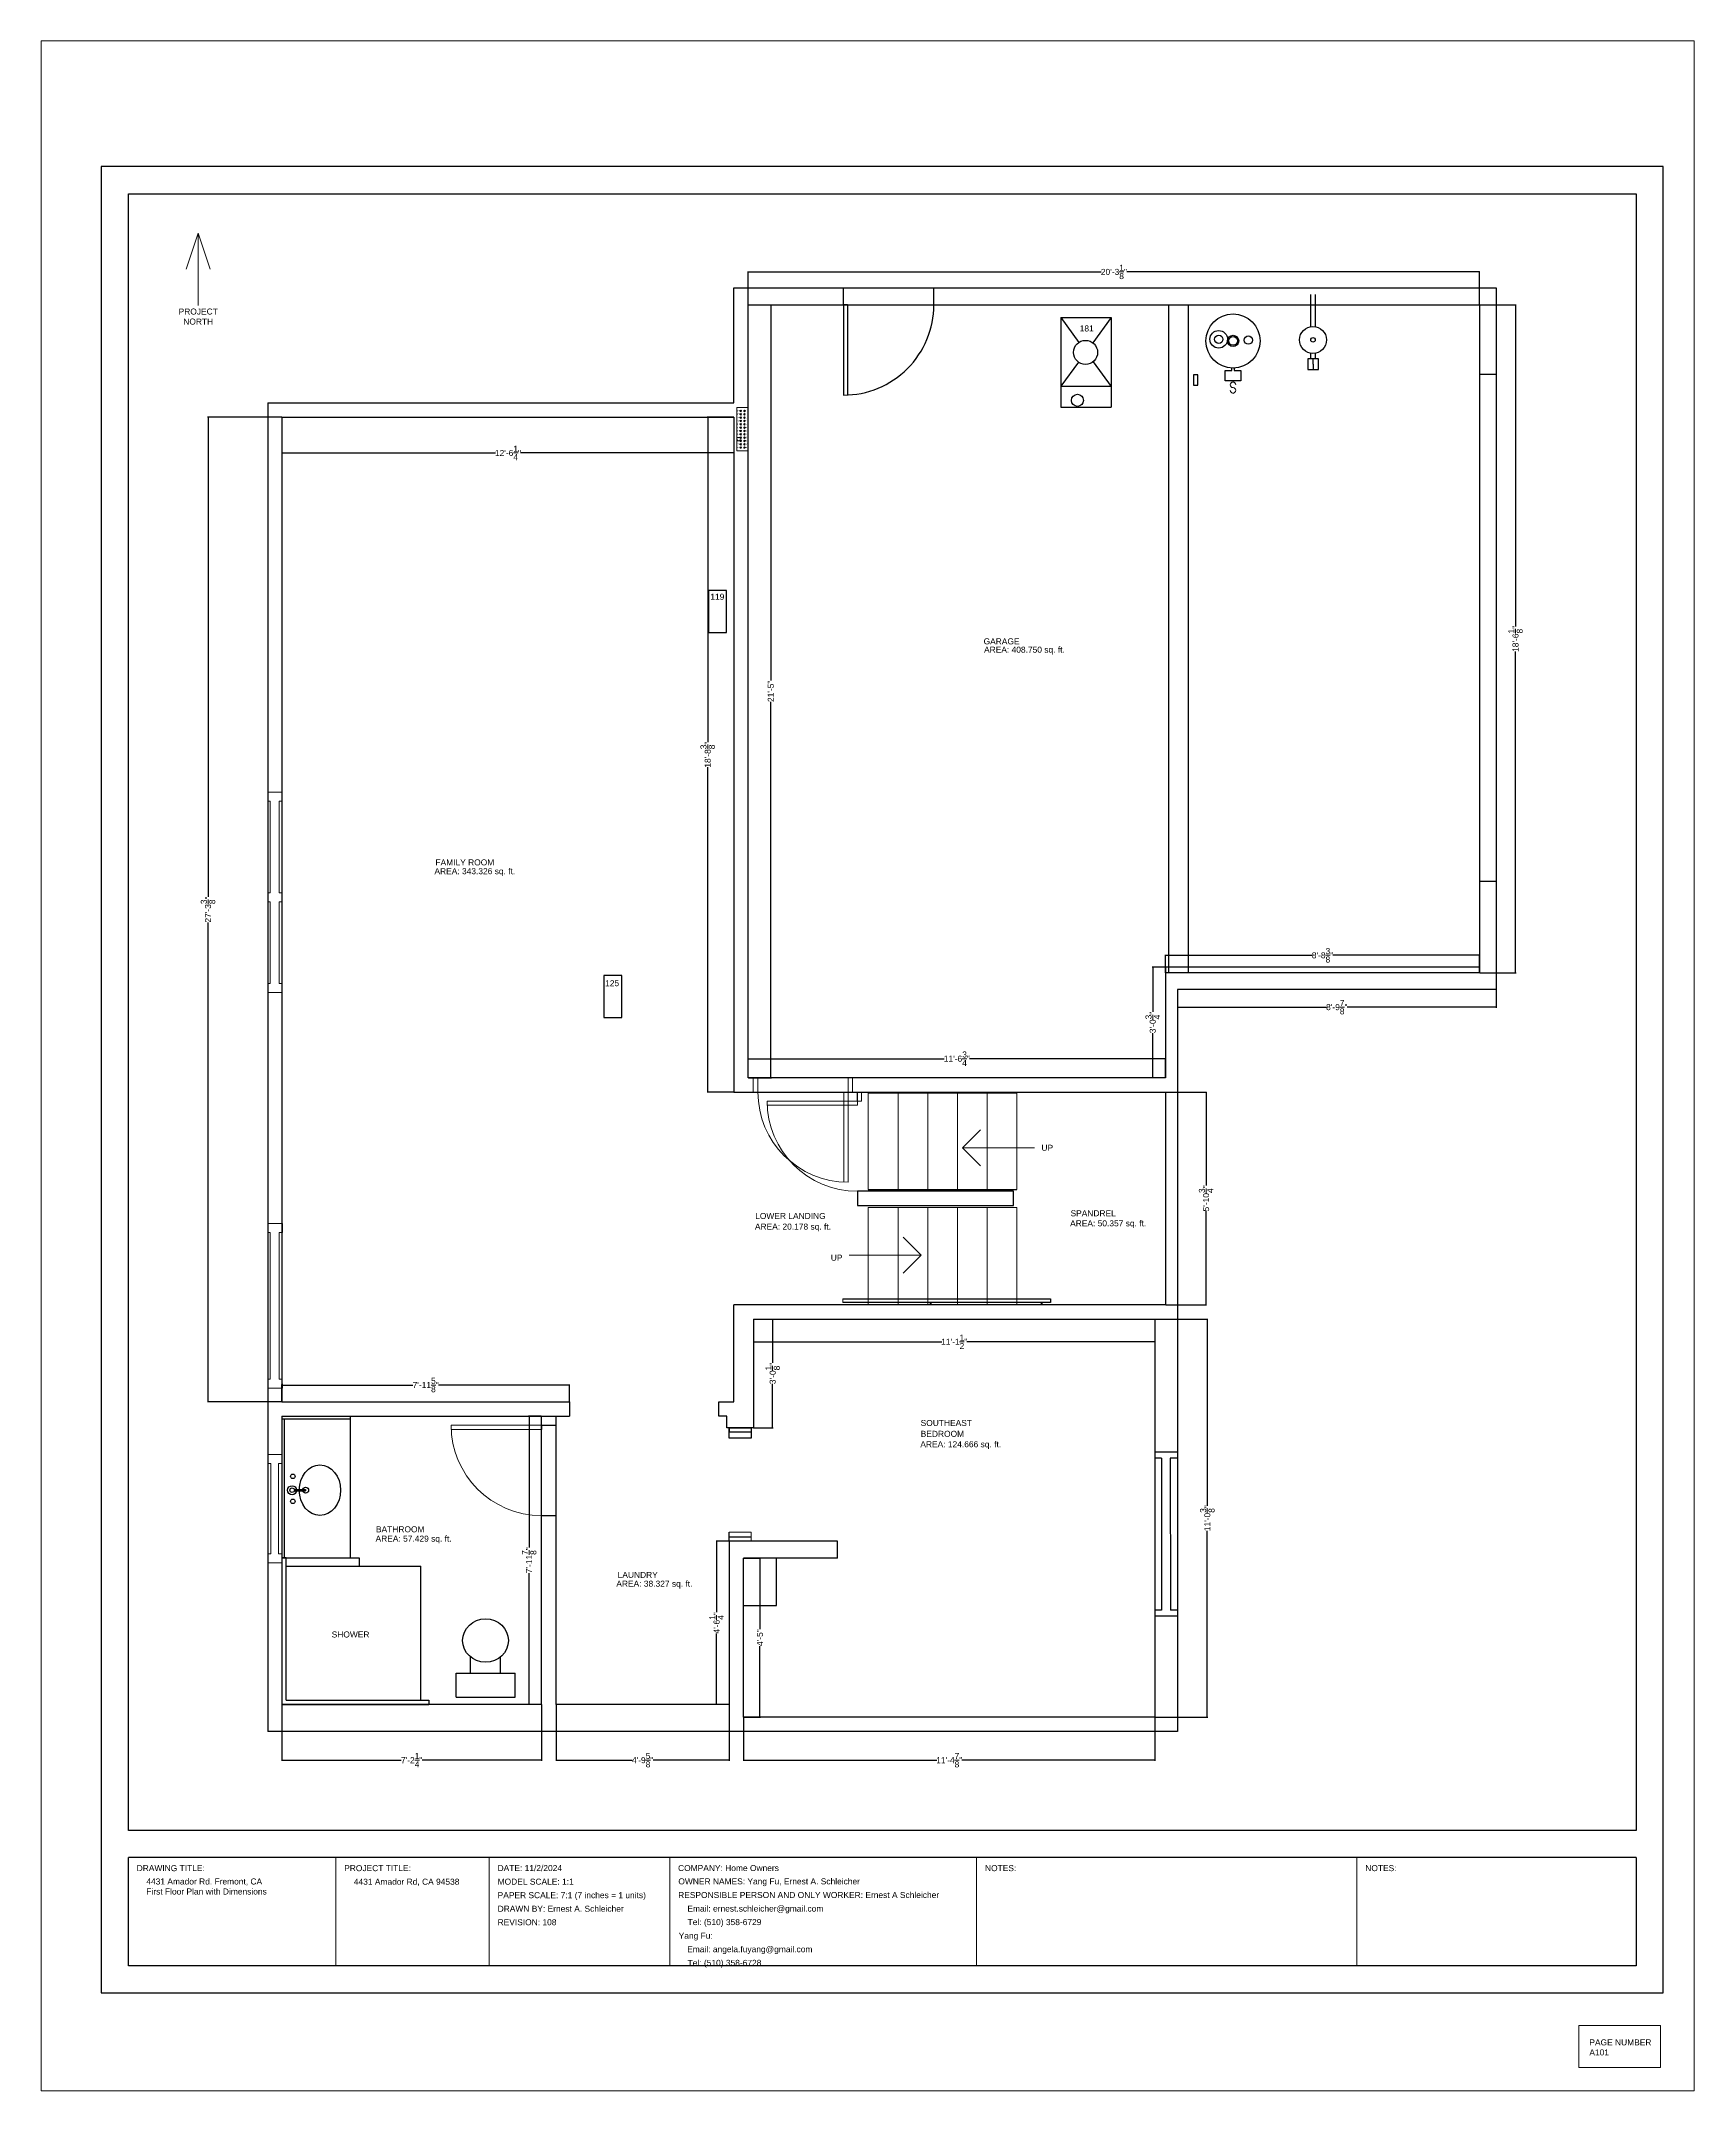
# Paper-space layout 'Layout1' of a CAD drawing. Header units: inches. Extents: x 4.68 to 9.55, y 0.56 to 6.6.
# The model-space entities are those that its viewports show. They can reach past a viewport. Long polylines and large blocks are cut down to what shows.
import ezdxf

# ---------------------------------------------------------------- set-up
doc = ezdxf.new("R2010")
doc.units = ezdxf.units.IN
doc.header["$MEASUREMENT"] = 0
doc.linetypes.add('ACAD_ISO02W100', pattern=[15, 12, -3])
doc.layers.get('0').update_dxf_attribs({"color": 1, "lineweight": 9})
for name, color, linetype, lineweight in [('00-page-edge', 7, 'Continuous', 9), ('A101-Dimensions', 7, 'Continuous', 9), ('A101-Floorplan-1st-floor', 7, 'Continuous', 9), ('A101-Text', 7, 'Continuous', 9)]:
    doc.layers.add(name, color=color, linetype=linetype, lineweight=lineweight)
doc.layers.add('Title Block', color=7, linetype='Continuous')
doc.layers.get('0').off()
doc.styles.add('Small', font='Arial.ttf', dxfattribs={"height": 0.5})
doc.styles.get("Standard").update_dxf_attribs({"font": 'Arial.ttf', "height": 2})
doc.dimstyles.get("Standard").update_dxf_attribs({"dimtxt": 0.18, "dimasz": 0.1175, "dimexe": 0.18, "dimexo": 0.0625, "dimgap": 0.09, "dimtad": 0, "dimtoh": 1, "dimdec": 3, "dimzin": 0, "dimdsep": 46, "dimlunit": 4, "dimtxsty": 'Standard', "dimblk": 'ARCHTICK', "dimblk1": 'ARCHTICK', "dimblk2": 'ARCHTICK', "dimcen": 0.09, "dimadec": 1, "dimazin": 0, "dimtfac": 1, "dimtdec": 3, "dimtofl": 0, "dimtmove": 0, "dimatfit": 3, "dimfxl": 1, "dimtolj": 1, "dimtzin": 0, "dimarcsym": 0})

# ---------------------------------------------------------------- blocks, each defined once
blk = doc.blocks.new('L1-bathroom-door')
at = {"layer": 'A101-Floorplan-1st-floor'}
for p, q in [((0, 0), (-30, 0)), ((0, -1.375), (-30, -1.375))]:
    blk.add_line(p, q, dxfattribs=at)
at = {"layer": 'A101-Floorplan-1st-floor', "lineweight": 30}
blk.add_line((0, 0), (0, -1.375), dxfattribs=at)
at = {"layer": 'A101-Floorplan-1st-floor'}
blk.add_arc((0, 0), 30, 180, 270, dxfattribs=at)
blk = doc.blocks.new('L1-bathroom-window')
at = {"layer": 'A101-Floorplan-1st-floor'}
for p, q in [((0, 36), (-4.76, 36)), ((-3.69, 33), (-4.76, 33)), ((-3.69, 3), (-3.69, 33)), ((0, 33), (-1.19, 33)), ((-1.19, 3), (-1.19, 33)), ((-4.76, 3), (-3.69, 3)), ((-4.76, 0), (0, 0)), ((-1.19, 3), (0, 3))]:
    blk.add_line(p, q, dxfattribs=at)
at = {"layer": 'A101-Floorplan-1st-floor', "lineweight": 30}
for p, q in [((-4.76, 36), (-4.76, 33)), ((0, 36), (-0.01, 33)), ((-4.76, 3), (-4.76, 0)), ((-0.01, 3), (0, 0))]:
    blk.add_line(p, q, dxfattribs=at)
blk = doc.blocks.new('L1-family-room-window')
at = {"layer": 'A101-Floorplan-1st-floor'}
for p, q in [((0.01, 54.75), (-4.75, 54.75)), ((-3.93, 51.75), (-4.75, 51.75)), ((-3.93, 3), (-3.93, 51.75)), ((0.01, 51.75), (-0.93, 51.75)), ((-0.93, 3), (-0.93, 51.75)), ((-4.75, 3), (-3.93, 3)), ((-4.75, 0), (0.01, 0)), ((-0.93, 3), (0.01, 3))]:
    blk.add_line(p, q, dxfattribs=at)
at = {"layer": 'A101-Floorplan-1st-floor', "lineweight": 30}
for p, q in [((-4.75, 54.75), (-4.75, 51.75)), ((0.01, 54.75), (0.01, 51.75)), ((-4.75, 3), (-4.75, 0)), ((0, 3), (0.01, 0))]:
    blk.add_line(p, q, dxfattribs=at)
blk = doc.blocks.new('L1-family-room-patio-doors')
at = {"layer": 'A101-Floorplan-1st-floor'}
for p, q in [((0, 66.63), (-4.75, 66.63)), ((-3.93, 63.63), (-4.75, 63.63)), ((-3.93, 33.13), (-3.93, 63.63)), ((-0.93, 33.13), (-0.93, 63.63)), ((0, 63.63), (-0.93, 63.63)), ((-0.07, 66.63), (-0.07, 63.63)), ((-4.75, 33.13), (-3.93, 33.13)), ((-4.75, 30.13), (-3.93, 30.13)), ((-3.93, 3), (-3.93, 30.13)), ((-0.93, 33.13), (0, 33.13)), ((-0.93, 3), (-0.93, 30.13)), ((-0.93, 30.13), (0, 30.13)), ((-0.07, 33.13), (-0.07, 30.13)), ((-4.75, 3), (-3.93, 3)), ((-4.75, 0), (0, 0)), ((-0.93, 3), (0, 3)), ((-0.07, 3), (-0.07, 0))]:
    blk.add_line(p, q, dxfattribs=at)
at = {"layer": 'A101-Floorplan-1st-floor', "lineweight": 30}
for p, q in [((-4.75, 66.63), (-4.75, 63.63)), ((-4.75, 33.13), (-4.75, 30.13)), ((-4.75, 3), (-4.75, 0))]:
    blk.add_line(p, q, dxfattribs=at)
blk = doc.blocks.new('lower-landing-to-garage-door')
at = {"layer": 'A101-Floorplan-1st-floor'}
for p, q in [((30, 0), (28.62, 0)), ((30, 0), (30, -30)), ((28.62, 0), (28.62, -29.97))]:
    blk.add_line(p, q, dxfattribs=at)
blk.add_arc((30, 0), 30, 180, 270, dxfattribs=at)
blk = doc.blocks.new('garage-door-exit-to-trailer')
at = {"layer": 'A101-Floorplan-1st-floor', "lineweight": 30}
for p, q in [((0, 0), (0, -30)), ((1.25, 0), (0, 0)), ((1.25, 0), (1.25, -29.97))]:
    blk.add_line(p, q, dxfattribs=at)
blk.add_arc((0, 0), 30, 270, 0, dxfattribs=at)
blk = doc.blocks.new('spandrel-door')
at = {"layer": 'A101-Floorplan-1st-floor'}
for p, q in [((0, 0), (-30, 0)), ((0, -1.38), (0, 0)), ((0, -1.38), (-29.97, -1.38))]:
    blk.add_line(p, q, dxfattribs=at)
blk.add_arc((0, 0), 30, 180, 270, dxfattribs=at)
blk = doc.blocks.new('L1-toilet')
at = {"lineweight": 30}
for p, q in [((-19.63, 0), (-19.63, 8)), ((-19.63, 8), (0, 8)), ((-14.81, 8), (-14.81, 13.4)), ((-4.81, 8), (-4.81, 13.4)), ((0, 0), (0, 8)), ((-19.63, 0), (0, 0))]:
    blk.add_line(p, q, dxfattribs=at)
blk.add_ellipse((-9.81, 18.88), major_axis=(7.62, 0), ratio=0.95082, dxfattribs=at)
blk = doc.blocks.new('L1-bathroom-sink-faucets-bowl')
at = {"lineweight": 30}
for p, q in [((2.21, 0.25), (5.98, 0.25)), ((5.98, 0.25), (5.98, -0.25)), ((2.21, -0.25), (5.98, -0.25))]:
    blk.add_line(p, q, dxfattribs=at)
for centre, radius in [((1.5, 0), 1.5), ((1.5, 0), 0.75), ((1.75, 4.59), 0.75), ((6, 0), 1), ((1.75, -3.69), 0.75)]:
    blk.add_circle(centre, radius, dxfattribs=at)
blk.add_ellipse((10.75, 0), major_axis=(0, -8.38), ratio=0.820896, dxfattribs=at)
blk = doc.blocks.new('L1-granite-splash-and-counter')
at = {"layer": 'A101-Floorplan-1st-floor', "lineweight": 30}
for p, q in [((0, 0), (22.63, 0)), ((0, 0), (0, -0.88)), ((22.63, 0), (22.63, -47.13)), ((0, -0.88), (22.63, -0.88)), ((0, -0.88), (0, -47.13)), ((0.88, -47.13), (0.88, -0.88)), ((0, -47.13), (0.88, -47.13)), ((0.88, -47.13), (22.63, -47.13))]:
    blk.add_line(p, q, dxfattribs=at)
blk = doc.blocks.new('L1-shower-tiles-and-glass-walls')
at = {"layer": 'A101-Floorplan-1st-floor', "lineweight": 30}
for p, q in [((1.37, 48.75), (0, 48.75)), ((0, 48.75), (0, 48.75)), ((0, 48.75), (0, 0)), ((1.37, 1.37), (1.37, 48.75)), ((1.37, 48.75), (25.62, 48.75)), ((25.62, 48.75), (25.62, 46)), ((1.37, 46), (46.12, 46)), ((46.12, 1.37), (46.12, 46)), ((0, 0), (48.88, 0)), ((1.37, 1.37), (48.88, 1.37)), ((48.88, 1.37), (48.88, 0))]:
    blk.add_line(p, q, dxfattribs=at)
blk = doc.blocks.new('_ArchTick')
at = {"color": 0, "linetype": 'ByBlock', "lineweight": 30, "const_width": 0.15}
blk.add_lwpolyline([(-0.5, -0.5), (0.5, 0.5)], dxfattribs=at)
blk = doc.blocks.new('*D181')
at = {"layer": 'A101-Dimensions', "color": 0, "lineweight": -2, "transparency": 16777216}
for p, q in [((95.44, 55.97), (95.44, 31.27)), ((422.85, 55.97), (422.85, 31.27)), ((95.44, 31.45), (254.88, 31.45)), ((422.85, 31.45), (263.41, 31.45))]:
    blk.add_line(p, q, dxfattribs=at)
at = {"layer": 'A101-Dimensions', "color": 0, "lineweight": -2, "transparency": 16777216, "xscale": 0.1175, "yscale": 0.1175, "zscale": 0.1175, "rotation": 180}
blk.add_blockref('_ArchTick', (95.44, 31.45), dxfattribs=at)
at = {"layer": 'A101-Dimensions', "color": 0, "lineweight": -2, "transparency": 16777216, "xscale": 0.1175, "yscale": 0.1175, "zscale": 0.1175}
blk.add_blockref('_ArchTick', (422.85, 31.45), dxfattribs=at)
at = {"layer": 'A101-Dimensions', "color": 0, "lineweight": 5, "transparency": 16777216, "insert": (259.14, 31.45), "char_height": 2, "attachment_point": 5, "rotation": 180}
blk.add_mtext('\\A1;27\'-3{\\H1x;\\S3/8;}"', dxfattribs=at)
blk = doc.blocks.new('*D182')
at = {"layer": 'A101-Dimensions', "color": 0, "lineweight": -2, "transparency": 16777216}
for p, q in [((95.5, 206.32), (107.49, 206.32)), ((107.31, 206.32), (107.31, 135.37)), ((107.31, 56.04), (107.31, 126.99)), ((95.5, 56.04), (107.49, 56.04))]:
    blk.add_line(p, q, dxfattribs=at)
at = {"layer": 'A101-Dimensions', "color": 0, "lineweight": -2, "transparency": 16777216, "xscale": 0.1175, "yscale": 0.1175, "zscale": 0.1175}
for p, rotation in [((107.31, 206.32), 90), ((107.31, 56.04), 270)]:
    blk.add_blockref('_ArchTick', p, dxfattribs=dict(at, rotation=rotation))
at = {"layer": 'A101-Dimensions', "color": 0, "lineweight": 5, "transparency": 16777216, "insert": (107.31, 131.18), "char_height": 2, "attachment_point": 5, "rotation": 90}
blk.add_mtext('\\A1;12\'-6{\\H1x;\\S1/4;}"', dxfattribs=at)
blk = doc.blocks.new('*D183')
at = {"layer": 'A101-Dimensions', "color": 0, "lineweight": -2, "transparency": 16777216}
for p, q in [((95.44, 206.26), (95.44, 197.41)), ((319.82, 206.26), (319.82, 197.41)), ((95.44, 197.59), (203.48, 197.59)), ((319.82, 197.59), (211.79, 197.59))]:
    blk.add_line(p, q, dxfattribs=at)
at = {"layer": 'A101-Dimensions', "color": 0, "lineweight": -2, "transparency": 16777216, "xscale": 0.1175, "yscale": 0.1175, "zscale": 0.1175, "rotation": 180}
blk.add_blockref('_ArchTick', (95.44, 197.59), dxfattribs=at)
at = {"layer": 'A101-Dimensions', "color": 0, "lineweight": -2, "transparency": 16777216, "xscale": 0.1175, "yscale": 0.1175, "zscale": 0.1175}
blk.add_blockref('_ArchTick', (319.82, 197.59), dxfattribs=at)
at = {"layer": 'A101-Dimensions', "color": 0, "lineweight": 5, "transparency": 16777216, "insert": (207.63, 197.59), "char_height": 2, "attachment_point": 5, "rotation": 180}
blk.add_mtext('\\A1;18\'-8{\\H1x;\\S3/8;}"', dxfattribs=at)
blk = doc.blocks.new('*D184')
at = {"layer": 'A101-Dimensions', "color": 0, "lineweight": -2, "transparency": 16777216}
for p, q in [((315.01, 349.82), (308.56, 349.82)), ((308.74, 349.82), (308.74, 284.63)), ((308.74, 211.07), (308.74, 276.25)), ((315.01, 211.07), (308.56, 211.07))]:
    blk.add_line(p, q, dxfattribs=at)
at = {"layer": 'A101-Dimensions', "color": 0, "lineweight": -2, "transparency": 16777216, "xscale": 0.1175, "yscale": 0.1175, "zscale": 0.1175}
for p, rotation in [((308.74, 349.82), 90), ((308.74, 211.07), 270)]:
    blk.add_blockref('_ArchTick', p, dxfattribs=dict(at, rotation=rotation))
at = {"layer": 'A101-Dimensions', "color": 0, "lineweight": 5, "transparency": 16777216, "insert": (308.74, 280.44), "char_height": 2, "attachment_point": 5, "rotation": 90}
blk.add_mtext('\\A1;11\'-6{\\H1x;\\S3/4;}"', dxfattribs=at)
blk = doc.blocks.new('*D185')
at = {"layer": 'A101-Dimensions', "color": 0, "lineweight": -2, "transparency": 16777216}
for p, q in [((58.07, 211.13), (58.07, 218.77)), ((58.07, 218.59), (183.03, 218.59)), ((315.07, 218.59), (190.11, 218.59)), ((315.07, 211.13), (315.07, 218.77))]:
    blk.add_line(p, q, dxfattribs=at)
at = {"layer": 'A101-Dimensions', "color": 0, "lineweight": -2, "transparency": 16777216, "xscale": 0.1175, "yscale": 0.1175, "zscale": 0.1175, "rotation": 180}
blk.add_blockref('_ArchTick', (58.07, 218.59), dxfattribs=at)
at = {"layer": 'A101-Dimensions', "color": 0, "lineweight": -2, "transparency": 16777216, "xscale": 0.1175, "yscale": 0.1175, "zscale": 0.1175}
blk.add_blockref('_ArchTick', (315.07, 218.59), dxfattribs=at)
at = {"layer": 'A101-Dimensions', "color": 0, "lineweight": 5, "transparency": 16777216, "insert": (186.57, 218.59), "char_height": 2, "attachment_point": 5, "rotation": 180}
blk.add_mtext('\\A1;21\'-5"', dxfattribs=at)
blk = doc.blocks.new('*D186')
at = {"layer": 'A101-Dimensions', "color": 0, "lineweight": -2, "transparency": 16777216}
for p, q in [((422.79, 151.6), (417.08, 151.6)), ((417.26, 151.6), (417.26, 108.07)), ((417.26, 56.04), (417.26, 99.57)), ((422.79, 56.04), (417.08, 56.04))]:
    blk.add_line(p, q, dxfattribs=at)
at = {"layer": 'A101-Dimensions', "color": 0, "lineweight": -2, "transparency": 16777216, "xscale": 0.1175, "yscale": 0.1175, "zscale": 0.1175}
for p, rotation in [((417.26, 151.6), 90), ((417.26, 56.04), 270)]:
    blk.add_blockref('_ArchTick', p, dxfattribs=dict(at, rotation=rotation))
at = {"layer": 'A101-Dimensions', "color": 0, "lineweight": 5, "transparency": 16777216, "insert": (417.26, 103.82), "char_height": 2, "attachment_point": 5, "rotation": 90}
blk.add_mtext('\\A1;7\'-11{\\H1x;\\S5/8;}"', dxfattribs=at)
blk = doc.blocks.new('*D187')
at = {"layer": 'A101-Dimensions', "color": 0, "lineweight": -2, "transparency": 16777216}
for p, q in [((395.42, 346.32), (403.05, 346.32)), ((402.87, 346.32), (402.87, 283.73)), ((402.87, 212.82), (402.87, 275.41)), ((395.42, 212.82), (403.05, 212.82))]:
    blk.add_line(p, q, dxfattribs=at)
at = {"layer": 'A101-Dimensions', "color": 0, "lineweight": -2, "transparency": 16777216, "xscale": 0.1175, "yscale": 0.1175, "zscale": 0.1175}
for p, rotation in [((402.87, 346.32), 90), ((402.87, 212.82), 270)]:
    blk.add_blockref('_ArchTick', p, dxfattribs=dict(at, rotation=rotation))
at = {"layer": 'A101-Dimensions', "color": 0, "lineweight": 5, "transparency": 16777216, "insert": (402.87, 279.57), "char_height": 2, "attachment_point": 5, "rotation": 90}
blk.add_mtext('\\A1;11\'-1{\\H1x;\\S1/2;}"', dxfattribs=at)
blk = doc.blocks.new('*D188')
at = {"layer": 'A101-Dimensions', "color": 0, "lineweight": -2, "transparency": 16777216}
for p, q in [((395.35, 212.88), (395.35, 219.37)), ((395.35, 219.19), (409.93, 219.19)), ((431.45, 219.19), (416.87, 219.19)), ((431.45, 212.88), (431.45, 219.37))]:
    blk.add_line(p, q, dxfattribs=at)
at = {"layer": 'A101-Dimensions', "color": 0, "lineweight": -2, "transparency": 16777216, "xscale": 0.1175, "yscale": 0.1175, "zscale": 0.1175, "rotation": 180}
blk.add_blockref('_ArchTick', (395.35, 219.19), dxfattribs=at)
at = {"layer": 'A101-Dimensions', "color": 0, "lineweight": -2, "transparency": 16777216, "xscale": 0.1175, "yscale": 0.1175, "zscale": 0.1175}
blk.add_blockref('_ArchTick', (431.45, 219.19), dxfattribs=at)
at = {"layer": 'A101-Dimensions', "color": 0, "lineweight": 5, "transparency": 16777216, "insert": (413.4, 219.19), "char_height": 2, "attachment_point": 5, "rotation": 180}
blk.add_mtext('\\A1;3\'-0{\\H1x;\\S1/8;}"', dxfattribs=at)
blk = doc.blocks.new('*D189')
at = {"layer": 'A101-Dimensions', "color": 0, "lineweight": -2, "transparency": 16777216}
for p, q in [((395.35, 346.38), (395.35, 363.91)), ((395.35, 363.73), (457.4, 363.73)), ((527.75, 363.73), (465.71, 363.73)), ((527.75, 346.38), (527.75, 363.91))]:
    blk.add_line(p, q, dxfattribs=at)
at = {"layer": 'A101-Dimensions', "color": 0, "lineweight": -2, "transparency": 16777216, "xscale": 0.1175, "yscale": 0.1175, "zscale": 0.1175, "rotation": 180}
blk.add_blockref('_ArchTick', (395.35, 363.73), dxfattribs=at)
at = {"layer": 'A101-Dimensions', "color": 0, "lineweight": -2, "transparency": 16777216, "xscale": 0.1175, "yscale": 0.1175, "zscale": 0.1175}
blk.add_blockref('_ArchTick', (527.75, 363.73), dxfattribs=at)
at = {"layer": 'A101-Dimensions', "color": 0, "lineweight": 5, "transparency": 16777216, "insert": (461.55, 363.73), "char_height": 2, "attachment_point": 5, "rotation": 180}
blk.add_mtext('\\A1;11\'-0{\\H1x;\\S3/8;}"', dxfattribs=at)
blk = doc.blocks.new('*D190')
at = {"layer": 'A101-Dimensions', "color": 0, "lineweight": -2, "transparency": 16777216}
for p, q in [((523.54, 142.29), (542.19, 142.29)), ((542.01, 142.29), (542.01, 102.66)), ((542.01, 56.04), (542.01, 95.66)), ((523.54, 56.04), (542.19, 56.04))]:
    blk.add_line(p, q, dxfattribs=at)
at = {"layer": 'A101-Dimensions', "color": 0, "lineweight": -2, "transparency": 16777216, "xscale": 0.1175, "yscale": 0.1175, "zscale": 0.1175}
for p, rotation in [((542.01, 142.29), 90), ((542.01, 56.04), 270)]:
    blk.add_blockref('_ArchTick', p, dxfattribs=dict(at, rotation=rotation))
at = {"layer": 'A101-Dimensions', "color": 0, "lineweight": 5, "transparency": 16777216, "insert": (542.01, 99.16), "char_height": 2, "attachment_point": 5, "rotation": 90}
blk.add_mtext('\\A1;7\'-2{\\H1x;\\S1/4;}"', dxfattribs=at)
blk = doc.blocks.new('*D191')
at = {"layer": 'A101-Dimensions', "color": 0, "lineweight": -2, "transparency": 16777216}
for p, q in [((523.54, 204.76), (542.19, 204.76)), ((542.01, 204.76), (542.01, 179.48)), ((542.01, 147.16), (542.01, 172.44)), ((523.54, 147.16), (542.19, 147.16))]:
    blk.add_line(p, q, dxfattribs=at)
at = {"layer": 'A101-Dimensions', "color": 0, "lineweight": -2, "transparency": 16777216, "xscale": 0.1175, "yscale": 0.1175, "zscale": 0.1175}
for p, rotation in [((542.01, 204.76), 90), ((542.01, 147.16), 270)]:
    blk.add_blockref('_ArchTick', p, dxfattribs=dict(at, rotation=rotation))
at = {"layer": 'A101-Dimensions', "color": 0, "lineweight": 5, "transparency": 16777216, "insert": (542.01, 175.96), "char_height": 2, "attachment_point": 5, "rotation": 90}
blk.add_mtext('\\A1;4\'-9{\\H1x;\\S5/8;}"', dxfattribs=at)
blk = doc.blocks.new('*D192')
at = {"layer": 'A101-Dimensions', "color": 0, "lineweight": -2, "transparency": 16777216}
for p, q in [((527.81, 346.32), (542.19, 346.32)), ((542.01, 346.32), (542.01, 282.07)), ((542.01, 209.51), (542.01, 273.76)), ((527.81, 209.51), (542.19, 209.51))]:
    blk.add_line(p, q, dxfattribs=at)
at = {"layer": 'A101-Dimensions', "color": 0, "lineweight": -2, "transparency": 16777216, "xscale": 0.1175, "yscale": 0.1175, "zscale": 0.1175}
for p, rotation in [((542.01, 346.32), 90), ((542.01, 209.51), 270)]:
    blk.add_blockref('_ArchTick', p, dxfattribs=dict(at, rotation=rotation))
at = {"layer": 'A101-Dimensions', "color": 0, "lineweight": 5, "transparency": 16777216, "insert": (542.01, 277.91), "char_height": 2, "attachment_point": 5, "rotation": 90}
blk.add_mtext('\\A1;11\'-4{\\H1x;\\S7/8;}"', dxfattribs=at)
blk = doc.blocks.new('*D193')
at = {"layer": 'A101-Dimensions', "color": 0, "lineweight": -2, "transparency": 16777216}
for p, q in [((474.81, 209.57), (474.81, 215.16)), ((474.81, 214.98), (498.49, 214.98)), ((527.75, 214.98), (504.07, 214.98)), ((527.75, 209.57), (527.75, 215.16))]:
    blk.add_line(p, q, dxfattribs=at)
at = {"layer": 'A101-Dimensions', "color": 0, "lineweight": -2, "transparency": 16777216, "xscale": 0.1175, "yscale": 0.1175, "zscale": 0.1175, "rotation": 180}
blk.add_blockref('_ArchTick', (474.81, 214.98), dxfattribs=at)
at = {"layer": 'A101-Dimensions', "color": 0, "lineweight": -2, "transparency": 16777216, "xscale": 0.1175, "yscale": 0.1175, "zscale": 0.1175}
blk.add_blockref('_ArchTick', (527.75, 214.98), dxfattribs=at)
at = {"layer": 'A101-Dimensions', "color": 0, "lineweight": 5, "transparency": 16777216, "insert": (501.28, 214.98), "char_height": 2, "attachment_point": 5, "rotation": 180}
blk.add_mtext('\\A1;4\'-5"', dxfattribs=at)
blk = doc.blocks.new('*D194')
at = {"layer": 'A101-Dimensions', "color": 0, "lineweight": -2, "transparency": 16777216}
for p, q in [((469.23, 204.69), (469.23, 200.36)), ((523.48, 204.69), (523.48, 200.36)), ((469.23, 200.54), (492.81, 200.54)), ((523.48, 200.54), (499.9, 200.54))]:
    blk.add_line(p, q, dxfattribs=at)
at = {"layer": 'A101-Dimensions', "color": 0, "lineweight": -2, "transparency": 16777216, "xscale": 0.1175, "yscale": 0.1175, "zscale": 0.1175, "rotation": 180}
blk.add_blockref('_ArchTick', (469.23, 200.54), dxfattribs=at)
at = {"layer": 'A101-Dimensions', "color": 0, "lineweight": -2, "transparency": 16777216, "xscale": 0.1175, "yscale": 0.1175, "zscale": 0.1175}
blk.add_blockref('_ArchTick', (523.48, 200.54), dxfattribs=at)
at = {"layer": 'A101-Dimensions', "color": 0, "lineweight": 5, "transparency": 16777216, "insert": (496.35, 200.54), "char_height": 2, "attachment_point": 5, "rotation": 180}
blk.add_mtext('\\A1;4\'-6{\\H1x;\\S1/4;}"', dxfattribs=at)
blk = doc.blocks.new('*D195')
at = {"layer": 'A101-Dimensions', "color": 0, "lineweight": -2, "transparency": 16777216}
for p, q in [((427.6, 142.22), (427.6, 138.05)), ((427.6, 138.23), (471.3, 138.23)), ((523.48, 138.23), (479.78, 138.23)), ((523.48, 142.22), (523.48, 138.05))]:
    blk.add_line(p, q, dxfattribs=at)
at = {"layer": 'A101-Dimensions', "color": 0, "lineweight": -2, "transparency": 16777216, "xscale": 0.1175, "yscale": 0.1175, "zscale": 0.1175, "rotation": 180}
blk.add_blockref('_ArchTick', (427.6, 138.23), dxfattribs=at)
at = {"layer": 'A101-Dimensions', "color": 0, "lineweight": -2, "transparency": 16777216, "xscale": 0.1175, "yscale": 0.1175, "zscale": 0.1175}
blk.add_blockref('_ArchTick', (523.48, 138.23), dxfattribs=at)
at = {"layer": 'A101-Dimensions', "color": 0, "lineweight": 5, "transparency": 16777216, "insert": (475.54, 138.23), "char_height": 2, "attachment_point": 5, "rotation": 180}
blk.add_mtext('\\A1;7\'-11{\\H1x;\\S7/8;}"', dxfattribs=at)
blk = doc.blocks.new('*D196')
at = {"layer": 'A101-Dimensions', "color": 0, "lineweight": -2, "transparency": 16777216}
for p, q in [((58, 454.25), (46.92, 454.25)), ((47.1, 454.25), (47.1, 336.93)), ((47.1, 211.07), (47.1, 328.39)), ((58, 211.07), (46.92, 211.07))]:
    blk.add_line(p, q, dxfattribs=at)
at = {"layer": 'A101-Dimensions', "color": 0, "lineweight": -2, "transparency": 16777216, "xscale": 0.1175, "yscale": 0.1175, "zscale": 0.1175}
for p, rotation in [((47.1, 454.25), 90), ((47.1, 211.07), 270)]:
    blk.add_blockref('_ArchTick', p, dxfattribs=dict(at, rotation=rotation))
at = {"layer": 'A101-Dimensions', "color": 0, "lineweight": 5, "transparency": 16777216, "insert": (47.1, 332.66), "char_height": 2, "attachment_point": 5, "rotation": 90}
blk.add_mtext('\\A1;20\'-3{\\H1x;\\S1/8;}"', dxfattribs=at)
blk = doc.blocks.new('*D197')
at = {"layer": 'A101-Dimensions', "color": 0, "lineweight": -2, "transparency": 16777216}
for p, q in [((280.16, 454.25), (274.18, 454.25)), ((274.36, 454.25), (274.36, 405.51)), ((274.36, 349.82), (274.36, 398.56)), ((280.16, 349.82), (274.18, 349.82))]:
    blk.add_line(p, q, dxfattribs=at)
at = {"layer": 'A101-Dimensions', "color": 0, "lineweight": -2, "transparency": 16777216, "xscale": 0.1175, "yscale": 0.1175, "zscale": 0.1175}
for p, rotation in [((274.36, 454.25), 90), ((274.36, 349.82), 270)]:
    blk.add_blockref('_ArchTick', p, dxfattribs=dict(at, rotation=rotation))
at = {"layer": 'A101-Dimensions', "color": 0, "lineweight": 5, "transparency": 16777216, "insert": (274.36, 402.03), "char_height": 2, "attachment_point": 5, "rotation": 90}
blk.add_mtext('\\A1;8\'-8{\\H1x;\\S3/8;}"', dxfattribs=at)
blk = doc.blocks.new('*D198')
at = {"layer": 'A101-Dimensions', "color": 0, "lineweight": -2, "transparency": 16777216}
for p, q in [((319.82, 349.88), (319.82, 363.5)), ((319.82, 363.32), (350.93, 363.32)), ((390.6, 363.32), (359.5, 363.32)), ((390.6, 349.88), (390.6, 363.5))]:
    blk.add_line(p, q, dxfattribs=at)
at = {"layer": 'A101-Dimensions', "color": 0, "lineweight": -2, "transparency": 16777216, "xscale": 0.1175, "yscale": 0.1175, "zscale": 0.1175, "rotation": 180}
blk.add_blockref('_ArchTick', (319.82, 363.32), dxfattribs=at)
at = {"layer": 'A101-Dimensions', "color": 0, "lineweight": -2, "transparency": 16777216, "xscale": 0.1175, "yscale": 0.1175, "zscale": 0.1175}
blk.add_blockref('_ArchTick', (390.6, 363.32), dxfattribs=at)
at = {"layer": 'A101-Dimensions', "color": 0, "lineweight": 5, "transparency": 16777216, "insert": (355.21, 363.32), "char_height": 2, "attachment_point": 5, "rotation": 180}
blk.add_mtext('\\A1;5\'-10{\\H1x;\\S3/4;}"', dxfattribs=at)
blk = doc.blocks.new('L1-south-stairway-5-steps')
at = {"layer": 'A101-Floorplan-1st-floor', "lineweight": 5}
for p, q in [((-49.375, 0), (0, 0)), ((-49.375, 0), (-49.375, -32.40625)), ((-39.5, 0), (-39.5, -32.40625)), ((-29.625, 0), (-29.625, -32.40625)), ((-19.75, 0), (-19.75, -32.40625)), ((-9.875, 0), (-9.875, -32.40625)), ((0, 0), (0, -32.40625))]:
    blk.add_line(p, q, dxfattribs=at)
blk = doc.blocks.new('L1-south-stairway-handrail')
at = {"layer": 'A101-Floorplan-1st-floor', "lineweight": -3}
for p, q in [((-57.8, 1.25), (11.23, 1.25)), ((11.23, 0), (-57.8, 0)), ((-28.71, -0.75), (-28.71, 0)), ((-28.46, -0.75), (-28.46, 0)), ((8.09, 0), (8.09, -0.75)), ((8.34, 0), (8.34, -0.75)), ((11.23, 1.25), (11.23, 0))]:
    blk.add_line(p, q, dxfattribs=at)
at = {"layer": 'A101-Floorplan-1st-floor', "lineweight": 5}
blk.add_line((-57.8, 1.25), (-57.8, 0), dxfattribs=at)
blk = doc.blocks.new('L1-arrow')
at = {"lineweight": 5}
for p, q in [((188.32, -365.98), (182.32, -359.98)), ((182.32, -365.98), (164.32, -365.98)), ((182.32, -365.98), (188.32, -365.98)), ((188.32, -365.98), (182.32, -371.98))]:
    blk.add_line(p, q, dxfattribs=at)
blk = doc.blocks.new('*D215')
at = {"layer": 'A101-Dimensions', "color": 0, "lineweight": -2, "transparency": 16777216}
for p, q in [((278.32, 349.76), (278.32, 345.39)), ((315.07, 349.76), (315.07, 345.39)), ((278.32, 345.57), (293.19, 345.57)), ((315.07, 345.57), (300.2, 345.57))]:
    blk.add_line(p, q, dxfattribs=at)
at = {"layer": 'A101-Dimensions', "color": 0, "lineweight": -2, "transparency": 16777216, "xscale": 0.1175, "yscale": 0.1175, "zscale": 0.1175, "rotation": 180}
blk.add_blockref('_ArchTick', (278.32, 345.57), dxfattribs=at)
at = {"layer": 'A101-Dimensions', "color": 0, "lineweight": -2, "transparency": 16777216, "xscale": 0.1175, "yscale": 0.1175, "zscale": 0.1175}
blk.add_blockref('_ArchTick', (315.07, 345.57), dxfattribs=at)
at = {"layer": 'A101-Dimensions', "color": 0, "lineweight": 5, "transparency": 16777216, "insert": (296.69, 345.57), "char_height": 2, "attachment_point": 5, "rotation": 180}
blk.add_mtext('\\A1;3\'-0{\\H1x;\\S3/4;}"', dxfattribs=at)
blk = doc.blocks.new('*D216')
at = {"layer": 'A101-Dimensions', "color": 0, "lineweight": -2, "transparency": 16777216}
for p, q in [((58.07, 454.31), (58.07, 466.38)), ((58.07, 466.2), (164.99, 466.2)), ((280.22, 466.2), (173.3, 466.2)), ((280.22, 454.31), (280.22, 466.38))]:
    blk.add_line(p, q, dxfattribs=at)
at = {"layer": 'A101-Dimensions', "color": 0, "lineweight": -2, "transparency": 16777216, "xscale": 0.1175, "yscale": 0.1175, "zscale": 0.1175, "rotation": 180}
blk.add_blockref('_ArchTick', (58.07, 466.2), dxfattribs=at)
at = {"layer": 'A101-Dimensions', "color": 0, "lineweight": -2, "transparency": 16777216, "xscale": 0.1175, "yscale": 0.1175, "zscale": 0.1175}
blk.add_blockref('_ArchTick', (280.22, 466.2), dxfattribs=at)
at = {"layer": 'A101-Dimensions', "color": 0, "lineweight": 5, "transparency": 16777216, "insert": (169.14, 466.2), "char_height": 2, "attachment_point": 5, "rotation": 180}
blk.add_mtext('\\A1;18\'-6{\\H1x;\\S1/8;}"', dxfattribs=at)
blk = doc.blocks.new('L1-ceiling-register-119')
at = {"layer": 'A101-Floorplan-1st-floor', "lineweight": 30}
for p, q in [((-6, 0, -95.12), (-6, -14, -95.12)), ((0, 0, -95.12), (-6, 0, -95.12)), ((0, -14, -95.12), (0, 0, -95.12)), ((-6, -14, -95.12), (0, -14, -95.12))]:
    blk.add_line(p, q, dxfattribs=at)
blk = doc.blocks.new('L1-south-east-bedroom-window')
at = {"layer": 'A101-Floorplan-1st-floor', "lineweight": -3}
for p, q in [((7.5, 54.5), (0, 54.5)), ((0, 54.5), (0, 52.5)), ((2.15, 52.5), (0, 52.5)), ((2.15, 52.5), (2.13, 2)), ((5.1, 52.5), (5.12, 2)), ((7.5, 52.5), (5.1, 52.5)), ((7.5, 54.5), (7.5, 52.5)), ((2.13, 2), (0, 2)), ((0, 2), (0, 0)), ((7.5, 0), (0, 0)), ((7.5, 2), (5.12, 2)), ((7.5, 2), (7.5, 0))]:
    blk.add_line(p, q, dxfattribs=at)
blk = doc.blocks.new('L1-framing-for-expansion-tank')
at = {"layer": 'A101-Floorplan-1st-floor', "lineweight": -3}
for p, q in [((1, 14.24), (1, 24.95)), ((2.5, 14.22), (2.5, 24.95)), ((1, 3.5), (1, 5.36)), ((1.75, 1.75), (1.75, 3.5)), ((1.75, 1.75), (1.75, 0)), ((2.5, 3.5), (2.5, 5.38))]:
    blk.add_line(p, q, dxfattribs=at)
blk.add_lwpolyline([(0, 0), (3.5, 0), (3.5, 3.5), (0, 3.5)], close=True, dxfattribs=at)
blk.add_lwpolyline([(0, 0), (3.5, 0), (3.5, 3.5), (0, 3.5)], close=True, dxfattribs=at)
blk = doc.blocks.new('L1-expansion-tank-186-reference')
at = {"layer": 'A101-Floorplan-1st-floor', "lineweight": -3}
for radius in [4.49, 0.75]:
    blk.add_circle((388.22, -77.44), radius, dxfattribs=at)
blk = doc.blocks.new('L1-water-heater-184-reference')
at = {"layer": 'A101-Floorplan-1st-floor'}
for p, q in [((0, -13.66), (0, -13.25)), ((0, -17.33), (0, -17.57))]:
    blk.add_line(p, q, dxfattribs=at)
at = {"layer": 'A101-Floorplan-1st-floor', "lineweight": -3}
blk.add_lwpolyline([(0.37, -9), (0.37, -9.86), (2.56, -9.86), (2.56, -13.25), (-2.56, -13.25), (-2.56, -9.86), (-0.38, -9.86), (-0.38, -9)], dxfattribs=at)
for centre, radius in [((0, 0), 9), ((-4.75, 0.55), 2.93), ((-4.75, 0.55), 1.39), ((0, 0), 1.88), ((0, 0), 1.45), ((5.1, 0.27), 1.39)]:
    blk.add_circle(centre, radius, dxfattribs=at)
at = {"layer": 'A101-Floorplan-1st-floor'}
for centre, start, end in [((0, -14.57), 0, 180), ((0, -14.59), 180, 270), ((0, -16.42), 180, 90)]:
    blk.add_arc(centre, 0.916, start, end, dxfattribs=at)
blk = doc.blocks.new('L1-furnace-181-reference')
at = {"layer": 'A101-Floorplan-1st-floor', "lineweight": -3}
for p, q in [((0, 29.75), (6.04, 21.52)), ((0, 29.75), (0, 0)), ((16.8, 29.75), (16.8, 0)), ((10.77, 15.08), (16.8, 6.87)), ((0, 0), (16.8, 0))]:
    blk.add_line(p, q, dxfattribs=at)
for points in [[(0, 29.75), (16.8, 29.75), (10.65, 21.42)], [(5.89, 14.99), (-0.01, 7), (16.8, 7)]]:
    blk.add_lwpolyline(points, dxfattribs=at)
for centre, radius in [((8.27, 18.2), 4), ((5.56, 2.25), 2)]:
    blk.add_circle(centre, radius, dxfattribs=at)
blk = doc.blocks.new('L1-186')
at = {"layer": 'A101-Floorplan-1st-floor', "lineweight": -3}
for radius in [4.49, 0.75]:
    blk.add_circle((0, 0), radius, dxfattribs=at)
blk = doc.blocks.new('*D456')
at = {"layer": 'A101-Text', "color": 0, "lineweight": -2, "transparency": 16777216}
for p, q in [((285.79, 459.75), (291.78, 459.75)), ((291.6, 459.75), (291.6, 410.26)), ((291.6, 353.82), (291.6, 403.31)), ((285.79, 353.82), (291.78, 353.82))]:
    blk.add_line(p, q, dxfattribs=at)
at = {"layer": 'A101-Text', "color": 0, "lineweight": -2, "transparency": 16777216, "xscale": 0.1175, "yscale": 0.1175, "zscale": 0.1175}
for p, rotation in [((291.6, 459.75), 90), ((291.6, 353.82), 270)]:
    blk.add_blockref('_ArchTick', p, dxfattribs=dict(at, rotation=rotation))
at = {"layer": 'A101-Text', "color": 0, "lineweight": 5, "transparency": 16777216, "insert": (291.6, 406.78), "char_height": 2, "attachment_point": 5, "rotation": 90}
blk.add_mtext('\\A1;8\'-9{\\H1x;\\S7/8;}"', dxfattribs=at)
blk = doc.blocks.new('GE-125A-subpanel-171')
at = {"lineweight": 5}
for p, q in [((0, -14.38, -48.5), (0, 0, -48.5)), ((0, 0, -48.5), (3.75, 0, -48.5)), ((3.75, -15.19, -48.5), (3.75, 0.81, -48.5)), ((1, -1.11, -48.5), (1.5, -1.11, -48.5)), ((1, -2.21, -48.5), (1.5, -2.21, -48.5)), ((1, -3.32, -48.5), (1.5, -3.32, -48.5)), ((1, -4.42, -48.5), (1.5, -4.42, -48.5)), ((1, -5.53, -48.5), (1.5, -5.53, -48.5)), ((1, -6.64, -48.5), (1.5, -6.64, -48.5)), ((1.25, -1.36, -48.5), (1.25, -0.86, -48.5)), ((1.25, -2.46, -48.5), (1.25, -1.96, -48.5)), ((1.25, -3.57, -48.5), (1.25, -3.07, -48.5)), ((1.25, -4.67, -48.5), (1.25, -4.17, -48.5)), ((1.25, -5.78, -48.5), (1.25, -5.28, -48.5)), ((1.25, -6.89, -48.5), (1.25, -6.39, -48.5)), ((2.25, -1.11, -48.5), (2.75, -1.11, -48.5)), ((2.25, -2.21, -48.5), (2.75, -2.21, -48.5)), ((2.25, -3.32, -48.5), (2.75, -3.32, -48.5)), ((2.25, -4.42, -48.5), (2.75, -4.42, -48.5)), ((2.25, -5.53, -48.5), (2.75, -5.53, -48.5)), ((2.25, -6.64, -48.5), (2.75, -6.64, -48.5)), ((2.5, -1.36, -48.5), (2.5, -0.86, -48.5)), ((2.5, -2.46, -48.5), (2.5, -1.96, -48.5)), ((2.5, -3.57, -48.5), (2.5, -3.07, -48.5)), ((2.5, -4.67, -48.5), (2.5, -4.17, -48.5)), ((2.5, -5.78, -48.5), (2.5, -5.28, -48.5)), ((2.5, -6.89, -48.5), (2.5, -6.39, -48.5)), ((1.25, -9.96, -48.5), (0, -9.96, -48.5)), ((0, -9.96, -48.5), (0, -11.06, -48.5)), ((0, -11.06, -48.5), (1.25, -11.06, -48.5)), ((1, -7.74, -48.5), (1.5, -7.74, -48.5)), ((1, -8.85, -48.5), (1.5, -8.85, -48.5)), ((1, -9.96, -48.5), (1.5, -9.96, -48.5)), ((1, -11.06, -48.5), (1.5, -11.06, -48.5)), ((1, -12.17, -48.5), (1.5, -12.17, -48.5)), ((1, -13.27, -48.5), (1.5, -13.27, -48.5)), ((1.25, -7.99, -48.5), (1.25, -7.49, -48.5)), ((1.25, -9.1, -48.5), (1.25, -8.6, -48.5)), ((1.25, -10.21, -48.5), (1.25, -9.71, -48.5)), ((1.25, -11.06, -48.5), (1.25, -9.96, -48.5)), ((1.25, -11.31, -48.5), (1.25, -10.81, -48.5)), ((1.25, -12.42, -48.5), (1.25, -11.92, -48.5)), ((1.25, -13.52, -48.5), (1.25, -13.02, -48.5)), ((2.25, -7.74, -48.5), (2.75, -7.74, -48.5)), ((2.25, -8.85, -48.5), (2.75, -8.85, -48.5)), ((2.25, -9.96, -48.5), (2.75, -9.96, -48.5)), ((2.25, -11.06, -48.5), (2.75, -11.06, -48.5)), ((2.25, -12.17, -48.5), (2.75, -12.17, -48.5)), ((2.25, -13.27, -48.5), (2.75, -13.27, -48.5)), ((2.5, -7.99, -48.5), (2.5, -7.49, -48.5)), ((2.5, -9.1, -48.5), (2.5, -8.6, -48.5)), ((2.5, -10.21, -48.5), (2.5, -9.71, -48.5)), ((2.5, -11.31, -48.5), (2.5, -10.81, -48.5)), ((2.5, -12.42, -48.5), (2.5, -11.92, -48.5)), ((2.5, -13.52, -48.5), (2.5, -13.02, -48.5)), ((0, -14.38, -48.5), (3.75, -14.38, -48.5))]:
    blk.add_line(p, q, dxfattribs=at)
for centre in [(1.25, -1.11, -48.5), (1.25, -2.21, -48.5), (1.25, -3.32, -48.5), (1.25, -4.42, -48.5), (1.25, -5.53, -48.5), (1.25, -6.64, -48.5), (2.5, -1.11, -48.5), (2.5, -2.21, -48.5), (2.5, -3.32, -48.5), (2.5, -4.42, -48.5), (2.5, -5.53, -48.5), (2.5, -6.64, -48.5), (1.25, -7.74, -48.5), (1.25, -8.85, -48.5), (1.25, -9.96, -48.5), (1.25, -11.06, -48.5), (1.25, -12.17, -48.5), (1.25, -13.27, -48.5), (2.5, -7.74, -48.5), (2.5, -8.85, -48.5), (2.5, -9.96, -48.5), (2.5, -11.06, -48.5), (2.5, -12.17, -48.5), (2.5, -13.27, -48.5)]:
    blk.add_circle(centre, 0.25, dxfattribs=at)
at = {"lineweight": 5, "style": 'Small'}
for s, p in [('13', (0.1, -6.92, -48.5)), ('nc', (0.13, -1.28, -48.5)), ('nc', (0.13, -2.39, -48.5)), ('12', (0.12, -5.79, -48.5)), ('nc', (0.14, -3.49, -48.5)), ('11', (0.18, -4.7, -48.5)), ('1', (2.77, -1.36, -48.5)), ('3', (2.83, -3.59, -48.5)), ('2', (2.83, -2.47, -48.5)), ('4', (2.85, -4.67, -48.5)), ('5', (2.84, -5.79, -48.5)), ('nc', (2.87, -6.81, -48.5)), ('14', (0.11, -8, -48.5)), ('15', (0.11, -9.11, -48.5)), ('nc', (0.13, -13.46, -48.5)), ('16', (0.12, -10.82, -48.5)), ('nc', (0.14, -12.36, -48.5)), ('10', (2.83, -12.42, -48.5)), ('6', (2.85, -8.02, -48.5)), ('7', (2.86, -9.11, -48.5)), ('9', (2.87, -11.28, -48.5)), ('nc', (2.86, -13.46, -48.5)), ('8', (2.88, -10.2, -48.5))]:
    blk.add_text(s, height=0.5, dxfattribs=at).set_placement(p)
blk = doc.blocks.new('north-arrow')
at = {"layer": '00-page-edge', "lineweight": 5}
for points in [[(-3.99, -12), (0, 0), (4, -12)], [(0, 0), (0, -12), (0, -24)]]:
    blk.add_lwpolyline(points, dxfattribs=at)

msp = doc.modelspace()

# ---------------------------------------------------------------- linework, layer by layer
at = {"layer": '00-page-edge', "lineweight": 5}
for p, q in [((574.3969, 413.4613), (610.3969, 413.4613)), ((574.3969, 286.9613), (610.3969, 286.9613)), ((574.3969, 184.9613), (610.3969, 184.9613)), ((574.3969, 124.9613), (610.3969, 124.9613)), ((574.3969, 73.9613), (610.3969, 73.9613)), ((574.3969, 4.9613), (574.3969, 4.9613)), ((574.3969, 4.9613), (574.3969, 4.9613))]:
    msp.add_line(p, q, dxfattribs=at)
at = {"layer": '00-page-edge', "lineweight": -3}
for points in [[(12.0961, -4.0387), (619.3969, -4.0387), (619.3969, 515.3126), (12.0961, 515.3126)], [(565.3969, 4.9613), (21.0961, 4.9613), (21.0961, 506.3126), (565.3969, 506.3126)]]:
    msp.add_lwpolyline(points, close=True, dxfattribs=at)
at = {"layer": '00-page-edge', "lineweight": 5}
msp.add_lwpolyline([(630.2535, 487.2728), (630.2535, 514.4557), (644.1546, 514.4557), (644.1546, 487.2728)], close=True, dxfattribs=at)
at = {"layer": 'A101-Floorplan-1st-floor', "lineweight": -3}
for p, q in [((52.3788, 206.3187), (52.3788, 459.7508)), ((52.3788, 459.7508), (285.7225, 459.7508)), ((81.0663, 454.2508), (81.0663, 459.7508)), ((249.7538, 454.2508), (249.7538, 459.7508)), ((285.7225, 459.7508), (285.7225, 353.8173)), ((285.7225, 353.8173), (532.5022, 353.8173)), ((319.8232, 206.3187), (319.8232, 349.8187)), ((319.8232, 349.8187), (390.6044, 349.8187)), ((390.6044, 349.8187), (390.6044, 206.3187)), ((532.5022, 353.8173), (532.5022, 51.2875)), ((395.3544, 212.8187), (395.3544, 346.3187)), ((395.3544, 346.3187), (527.7522, 346.3187)), ((527.7522, 346.3187), (527.7522, 209.5062)), ((352.1982, 251.0048), (352.1982, 300.3798)), ((58.0663, 272.7821), (52.3788, 272.7821)), ((322.8232, 247.3701), (319.8232, 247.3701)), ((58.0663, 242.7861), (52.3788, 242.7861)), ((474.8147, 240.7562), (469.2294, 240.7562)), ((469.2294, 240.7562), (469.2294, 204.7562)), ((474.8147, 240.7562), (474.8147, 209.5062)), ((490.596, 220.5062), (474.8147, 220.5062)), ((490.596, 209.5062), (490.596, 220.5062)), ((395.3544, 212.8187), (431.4482, 212.8187)), ((431.4482, 212.8187), (431.4482, 203.9437)), ((431.4482, 204.7562), (431.4482, 212.0062)), ((431.4482, 212.0062), (434.9482, 212.0062)), ((432.9482, 212.0062), (432.9482, 204.7562)), ((434.9482, 212.0062), (434.9482, 204.7562)), ((467.7294, 204.7562), (467.7294, 212.0062)), ((469.2294, 212.0062), (469.2294, 204.7562)), ((90.6913, 206.3187), (52.3788, 206.3187)), ((90.6913, 51.2875), (90.6913, 206.3187)), ((95.4413, 56.0375), (95.4413, 206.3187)), ((95.4413, 206.3187), (319.8232, 206.3187)), ((422.8475, 206.3187), (390.6044, 206.3187)), ((422.8475, 201.2562), (422.8475, 206.3187)), ((431.4482, 204.7562), (432.9482, 204.7562)), ((434.9482, 204.7562), (431.4482, 204.7562)), ((469.2294, 204.7562), (466.2294, 204.7562)), ((469.2294, 204.7562), (523.4794, 204.7562)), ((527.7522, 209.5062), (474.8147, 209.5062)), ((523.4794, 204.7562), (523.4794, 147.1625)), ((427.5975, 201.2562), (422.8475, 201.2562)), ((431.4482, 203.9437), (427.5975, 203.9437)), ((427.5975, 203.9437), (427.5975, 201.2562)), ((422.8475, 56.0375), (422.8475, 151.6)), ((422.8475, 151.6), (427.5975, 151.6)), ((427.5975, 56.0375), (427.5975, 151.6)), ((523.4794, 147.1625), (427.5975, 147.1625)), ((430.66, 147.1625), (427.5975, 147.1625)), ((430.66, 142.2875), (430.66, 147.1625)), ((460.66, 142.2875), (460.66, 147.1625)), ((523.4794, 142.2875), (427.5975, 142.2875)), ((523.4794, 142.2875), (523.4794, 56.0375)), ((95.4413, 56.0375), (422.8475, 56.0375)), ((427.5975, 56.0375), (523.4794, 56.0375)), ((90.6913, 51.2875), (532.5022, 51.2875))]:
    msp.add_line(p, q, dxfattribs=at)
at = {"layer": 'A101-Floorplan-1st-floor', "linetype": 'ACAD_ISO02W100', "lineweight": -3}
for p, q in [((278.3163, 454.2508), (278.3163, 349.8187)), ((280.2225, 357.4437), (58.0663, 357.4437)), ((280.2225, 350.9437), (58.0663, 350.9437))]:
    msp.add_line(p, q, dxfattribs=at)
at = {"layer": 'A101-Floorplan-1st-floor', "lineweight": 5}
for p, q in [((320.2607, 300.3798), (320.2607, 251.0048)), ((352.1982, 300.3798), (320.2607, 300.3798)), ((352.1982, 290.5048), (320.2607, 290.5048)), ((352.1982, 280.6298), (320.2607, 280.6298)), ((352.1982, 270.7548), (320.2607, 270.7548)), ((352.1982, 260.8798), (320.2607, 260.8798)), ((319.8232, 245.7878), (315.0732, 245.7878)), ((322.8232, 248.7451), (319.8232, 248.7451)), ((352.1982, 251.0048), (320.2607, 251.0048)), ((322.8232, 247.3701), (322.8232, 248.7451)), ((319.8232, 244.2878), (315.0732, 244.2878)), ((315.0732, 214.2563), (319.8232, 214.2563)), ((315.0732, 212.7563), (319.8232, 212.7563)), ((466.2294, 204.7562), (466.2294, 212.0062)), ((466.2294, 212.0062), (469.2294, 212.0062)), ((319.8232, 206.3187), (318.4482, 206.3187))]:
    msp.add_line(p, q, dxfattribs=at)
at = {"layer": 'A101-Floorplan-1st-floor', "lineweight": -3}
msp.add_lwpolyline([(278.3163, 349.8187), (315.0732, 349.8187), (315.0732, 211.0687), (58.0663, 211.0687), (58.0663, 454.2508), (280.2225, 454.2508), (280.2225, 349.8187)], dxfattribs=at)
for points in [[(81.285, 359.1248), (84.785, 359.1248), (84.785, 360.6248), (81.285, 360.6248)], [(357.5732, 247.3701), (357.5732, 299.2672), (352.8232, 299.2672), (352.8232, 247.3701)]]:
    msp.add_lwpolyline(points, close=True, dxfattribs=at)
at = {"layer": 'Title Block', "lineweight": -3}
for p, q in [((574.3969, 506.3126), (574.3969, 4.9613)), ((574.3969, 506.3126), (610.3969, 506.3126)), ((610.3969, 506.3126), (610.3969, 4.9613)), ((610.3969, 4.9613), (574.3969, 4.9613))]:
    msp.add_line(p, q, dxfattribs=at)

# ---------------------------------------------------------------- block references
at = {"lineweight": 5, "rotation": 89.99999999999999}
for name, p in [('L1-framing-for-expansion-tank', (79.5157, 397.1529)), ('L1-south-stairway-handrail', (389.8544, 300.3798)), ('L1-south-stairway-5-steps', (358.1982, 300.3798))]:
    msp.add_blockref(name, p, dxfattribs=at)
at = {"lineweight": -3, "rotation": 89.99999999999999}
for name, p in [('garage-door-exit-to-trailer', (58.0663, 242.7861)), ('L1-bathroom-door', (430.66, 142.2875)), ('L1-shower-tiles-and-glass-walls', (523.4794, 56.0375))]:
    msp.add_blockref(name, p, dxfattribs=at)
at = {"layer": '00-page-edge', "lineweight": 5, "rotation": 89.99999999999999}
msp.add_blockref('north-arrow', (34.2373, 28.1228), dxfattribs=at)
at = {"layer": 'A101-Floorplan-1st-floor', "lineweight": 5}
for name, p, rotation in [('L1-expansion-tank-186-reference', (-7.7215, 10.6355), 89.99999999999999), ('L1-186', (69.7149, 398.8578), 89.99999999999999), ('L1-water-heater-184-reference', (70.0663, 372.2735), 89.99999999999999), ('L1-south-east-bedroom-window', (494.1357, 346.3187), 89.99999999999999), ('L1-furnace-181-reference', (92.0631, 314.9748), 89.99999999999999), ('L1-arrow', (704.3351, 470.5934), 270), ('L1-arrow', (8.0706, 80.2707), 89.99999999999999), ('GE-125A-subpanel-171', (92.2488, 207.3187, 48.5), 89.99999999999999), ('L1-ceiling-register-119', (153.0663, 203.8858, 95.125), 89.99999999999999), ('L1-ceiling-register-119', (281.0663, 169.0945, 95.125), 89.99999999999999)]:
    msp.add_blockref(name, p, dxfattribs=dict(at, rotation=rotation))
at = {"layer": 'A101-Floorplan-1st-floor', "lineweight": -3, "rotation": 89.99999999999999}
for name, p in [('spandrel-door', (322.8232, 247.3701)), ('lower-landing-to-garage-door', (319.8232, 214.2878)), ('L1-toilet', (521.1044, 133.5375)), ('L1-granite-splash-and-counter', (427.5975, 56.0375)), ('L1-bathroom-sink-faucets-bowl', (452.2294, 57.9125)), ('L1-family-room-patio-doors', (286.6963, 56.0375)), ('L1-family-room-window', (418.3163, 56.0375)), ('L1-bathroom-window', (476.3471, 56.043))]:
    msp.add_blockref(name, p, dxfattribs=at)

# ---------------------------------------------------------------- texts
at = {"layer": '00-page-edge', "lineweight": 5, "char_height": 2, "rotation": 90}
for s, insert, width, attachment_point in [('PAGE NUMBER\\PA101', (634.8614, 490.7601), 68.786348, 1), ('4431 Amador Rd. Fremont, CA\\PFirst Floor Plan with Dimensions', (581.3503, 10.9339), 59.252456, 1), ('PROJECT\\PNORTH', (61.9627, 28.1902), 33.772132, 5)]:
    msp.add_mtext(s, dxfattribs=dict(at, insert=insert, width=width, attachment_point=attachment_point))
at = {"layer": 'A101-Floorplan-1st-floor', "lineweight": 5}
for s, p in [('181', (66.9054, 321.2919)), ('UP', (339.3621, 308.5645)), ('UP', (375.9187, 238.5236)), ('119', (156.1309, 198.4736)), ('125', (284.636, 163.4832))]:
    msp.add_text(s, height=2, rotation=90, dxfattribs=at).set_placement(p)
at = {"layer": 'A101-Text', "lineweight": 5}
for s, p in [('AREA: 50.357 sq. ft.', (364.4796, 318.1066)), ('SPANDREL', (361.1481, 318.2417)), ('AREA: 408.750 sq. ft.', (173.7313, 289.4865)), ('GARAGE', (170.959, 289.3389)), ('AREA: 124.666 sq. ft.', (437.9508, 268.3027)), ('SOUTHEAST', (430.8683, 268.4022)), ('BEDROOM', (434.4898, 268.427)), ('LOWER LANDING', (362.0306, 213.3881)), ('AREA: 20.178 sq. ft.', (365.5784, 213.297)), ('AREA: 38.327 sq. ft.', (484.3283, 167.2142)), ('LAUNDRY', (481.3952, 167.6544)), ('AREA: 343.326 sq. ft.', (247.3917, 106.7378)), ('FAMILY ROOM', (244.47, 107.0675)), ('AREA: 57.429 sq. ft.', (469.3402, 87.1546)), ('BATHROOM', (466.231, 87.294)), ('SHOWER', (501.2112, 72.5642))]:
    msp.add_text(s, height=2, rotation=90, dxfattribs=at).set_placement(p)
at = {"layer": 'Title Block', "lineweight": 5}
for s, p in [('NOTES:', (578.9118, 416.2579)), ('NOTES:', (578.9118, 289.8053)), ('RESPONSIBLE PERSON AND ONLY WORKER: Ernest A Schleicher', (587.8478, 187.7749)), ('OWNER NAMES: Yang Fu, Ernest A. Schleicher', (583.3143, 187.8359)), ('Email: ernest.schleicher@gmail.com', (592.3562, 190.8375)), ('Email: angela.fuyang@gmail.com', (605.8749, 190.766)), ('COMPANY: Home Owners', (578.8904, 187.7415)), ('Tel: (510) 358-6729', (596.8629, 190.9151)), ('Tel: (510) 358-6728', (610.408, 190.9091)), ('Yang Fu:', (601.3853, 187.9485)), ('PAPER SCALE: 7:1 (7 inches = 1 units)', (587.9027, 127.7477)), ('DRAWN BY: Ernest A. Schleicher', (592.4135, 127.7564)), ('MODEL SCALE: 1:1', (583.4021, 127.7439)), ('DATE: 11/2/2024', (578.8965, 127.7356)), ('REVISION: 108', (596.9038, 127.7431)), ('4431 Amador Rd, CA 94538', (583.4295, 79.9421)), ('PROJECT TITLE:', (578.9167, 76.7238)), ('DRAWING TITLE:', (578.9186, 7.7267))]:
    msp.add_text(s, height=2, rotation=90, dxfattribs=at).set_placement(p)

# ---------------------------------------------------------------- dimensions: what is measured, and where the dimension line sits
at = {"layer": 'A101-Dimensions', "lineweight": 5}
for base, p1, p2, angle, picture, middle in [((280.2225, 466.1995), (58.0663, 454.2508), (280.2225, 454.2508), 180, '*D216', (169.1444, 466.1995)), ((47.1011, 454.2508), (58.0663, 211.0687), (58.0663, 454.2508), 90, '*D196', (47.1011, 332.6598)), ((274.3598, 349.8187), (280.2225, 454.2508), (280.2225, 349.8187), 90, '*D197', (274.3598, 402.0348)), ((390.6044, 363.3155), (319.8232, 349.8187), (390.6044, 349.8187), 180, '*D198', (355.2138, 363.3155)), ((527.7522, 363.7264), (395.3544, 346.3187), (527.7522, 346.3187), 180, '*D189', (461.5533, 363.7264)), ((278.3163, 345.565), (315.0732, 349.8187), (278.3163, 349.8187), 180, '*D215', (296.6947, 345.565)), ((308.7443, 349.8187), (315.0732, 211.0687), (315.0732, 349.8187), 90, '*D184', (308.7443, 280.4437)), ((402.8668, 346.3187), (395.3544, 212.8187), (395.3544, 346.3187), 90, '*D187', (402.8668, 279.5687)), ((542.0130354199, 209.5062252965), (527.7522124542, 346.3187252965), (527.7522124542, 209.5062252965), 90, '*D192', (542.0130354199, 277.9124752965)), ((315.0732, 218.587), (58.0663, 211.0687), (315.0732, 211.0687), 180, '*D185', (186.5697, 218.587)), ((431.4482, 219.1868), (395.3544, 212.8187), (431.4482, 212.8187), 180, '*D188', (413.4013, 219.1868)), ((474.8147124542, 214.9767873566), (527.7522124542, 209.5062252965), (474.8147124542, 209.5062252965), 180, '*D193', (501.2834624542, 214.9767873566)), ((319.8232, 197.5941), (95.4413, 206.3187), (319.8232, 206.3187), 180, '*D183', (207.6322, 197.5941)), ((107.3101, 206.3187), (95.4413, 56.0375), (95.4413, 206.3187), 90, '*D182', (107.3101, 131.1781)), ((523.4794, 200.5381), (469.2294, 204.7562), (523.4794, 204.7562), 180, '*D194', (496.3544, 200.5381)), ((542.013, 147.1625), (523.4794, 204.7562), (523.4794, 147.1625), 90, '*D191', (542.013, 175.9594)), ((417.2550040748, 151.5999752965), (422.8475037714, 56.0374752965), (422.8475037714, 151.5999752965), 90, '*D186', (417.2550040748, 103.8187252965)), ((427.5975, 138.231), (523.4794, 142.2875), (427.5975, 142.2875), 180, '*D195', (475.5385, 138.231)), ((542.013, 56.0375), (523.4794, 142.2875), (523.4794, 56.0375), 90, '*D190', (542.013, 99.1625)), ((422.8475, 31.4504), (95.4413, 56.0375), (422.8475, 56.0375), 180, '*D181', (259.1444, 31.4504))]:
    dim = msp.add_linear_dim(base=base, p1=p1, p2=p2, angle=angle, dimstyle='Standard', dxfattribs=at)
    dim.commit()
    dim.dimension.update_dxf_attribs({"geometry": picture, "text_midpoint": middle})
at = {"layer": 'A101-Text', "lineweight": 5}
dim = msp.add_linear_dim(base=(291.60383, 353.81732), p1=(285.7225, 459.75083), p2=(285.7225, 353.81732), angle=90, dimstyle='Standard', dxfattribs=at)
dim.commit()
dim.dimension.update_dxf_attribs({"geometry": '*D456', "text_midpoint": (291.60383, 406.78407)})

psp = doc.layouts.get("Layout1")

# ---------------------------------------------------------------- viewports
at = {"layer": '00-page-edge', "lineweight": 5, "view_target_point": (241.7211, 207.2679), "view_twist_angle": 270}
psp.add_viewport(center=(7.1123, 3.5778), size=(4.8668, 6.03613), view_center_point=(43.467, -69.4465), view_height=681.70377, dxfattribs=at)

doc.saveas('drawing.dxf')
